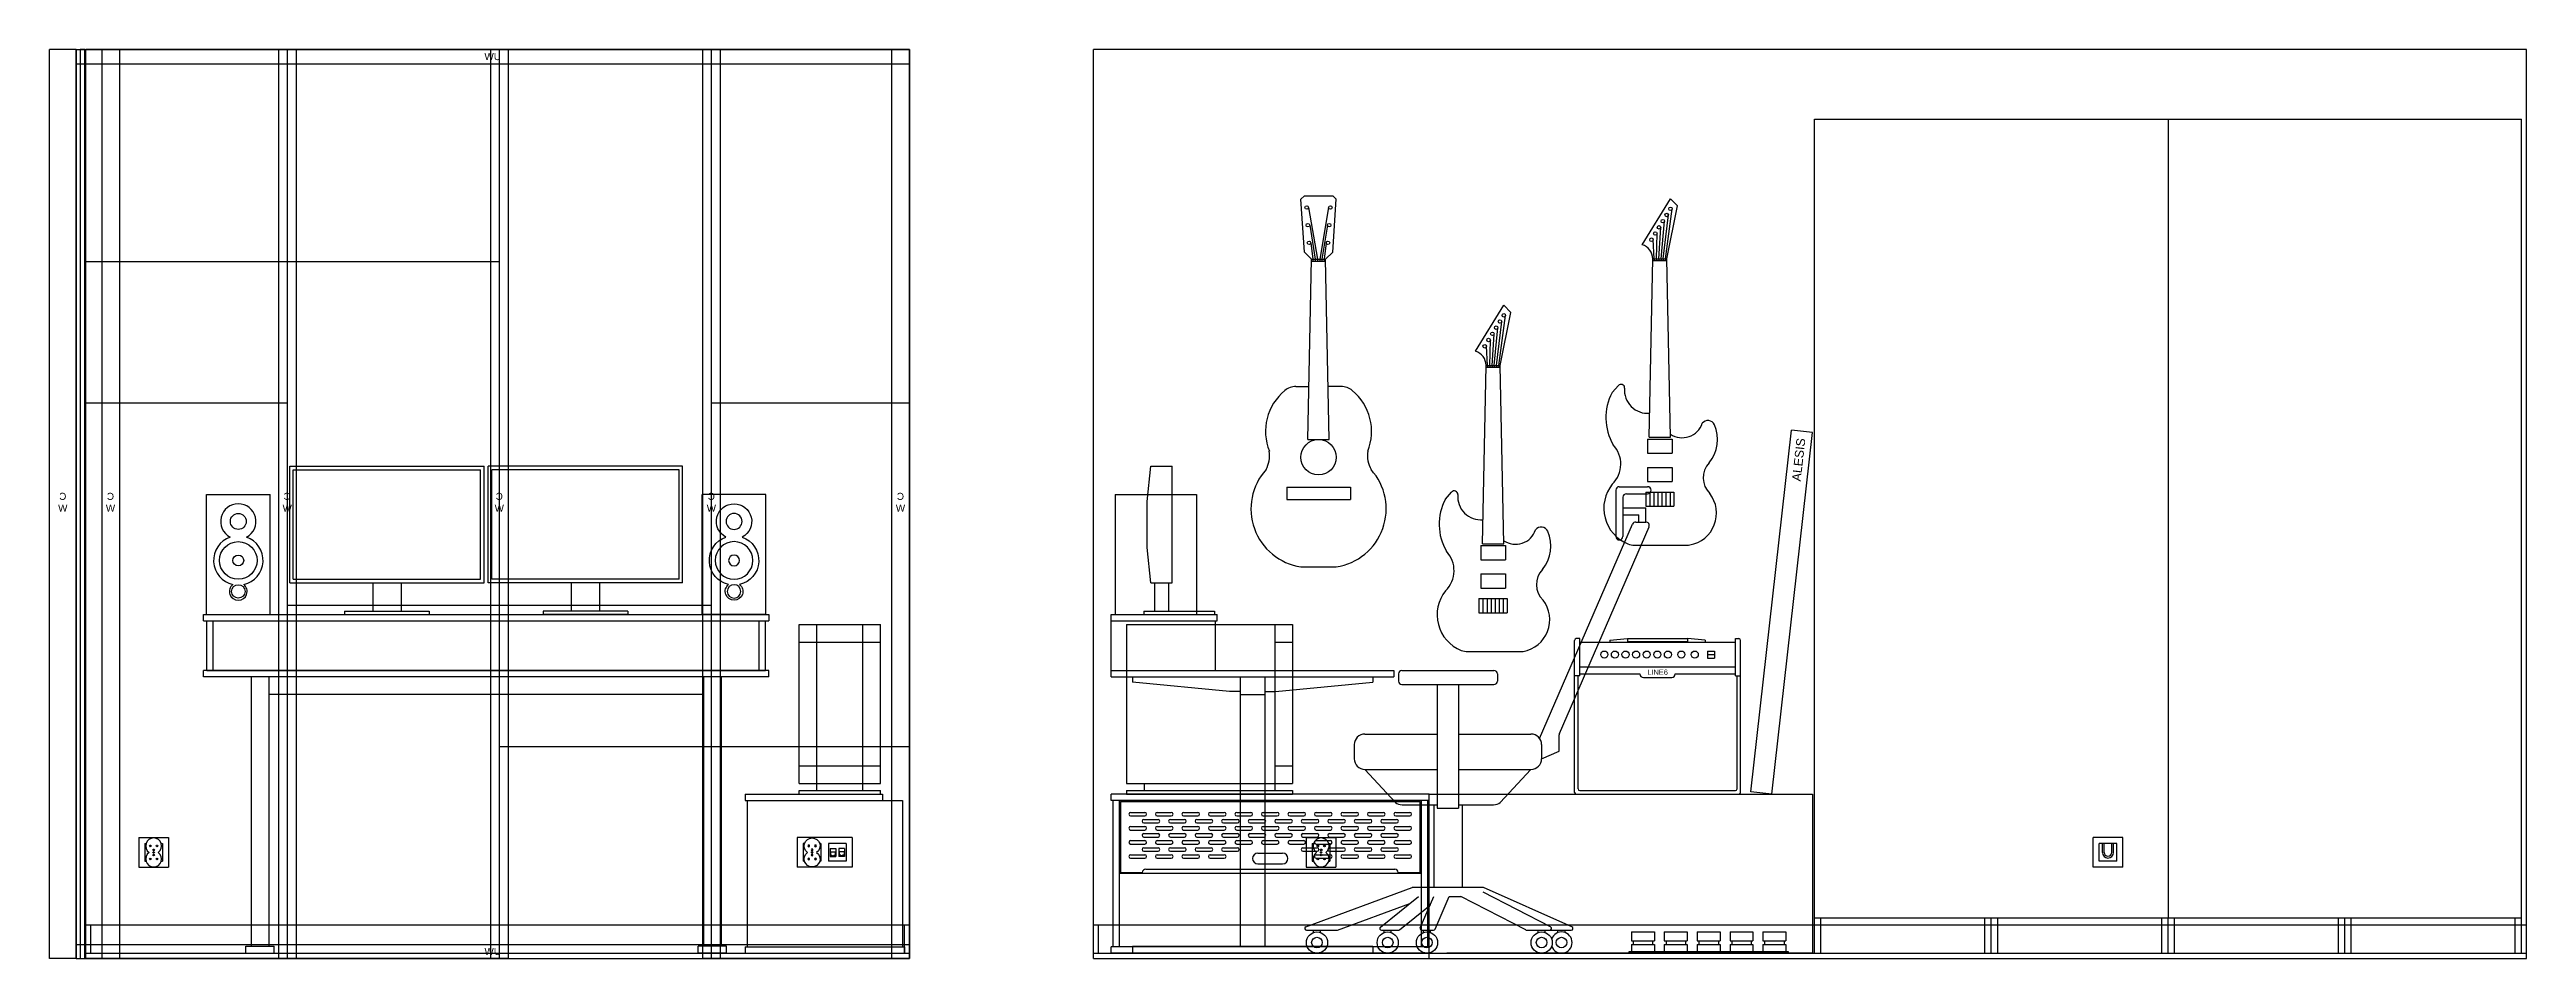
# Model space of a CAD drawing. Header units: millimetres. Extents: x 863 to 5283, y 810 to 2397.
# Drawn here: x 3234 to 3934, y 2139 to 2397 of the extents above; entities that cross this region are included whole.
import ezdxf

# ---------------------------------------------------------------- set-up
doc = ezdxf.new("R2010")
doc.units = ezdxf.units.MM
for name, color, linetype in [('Elektryka - obudowy', 253, 'Continuous'), ('GK - OSB', 40, 'Continuous'), ('GK - płyta', 104, 'Continuous'), ('GK - rama', 170, 'Continuous'), ('Listwy', 9, 'Continuous'), ('Meble', 42, 'Continuous'), ('Panele', 44, 'Continuous'), ('Szkic', 6, 'Continuous'), ('Urządzenia', 183, 'Continuous'), ('Ściany', 7, 'Continuous')]:
    doc.layers.add(name, color=color, linetype=linetype)

# ---------------------------------------------------------------- blocks, each defined once
blk = doc.blocks.new('Z$W@#1056')
for p, q in [((0, 45), (38.8, 45)), ((0, 45), (0, 43.2)), ((0, 43.2), (44.5, 43.2)), ((0.5, 43.2), (0.5, 1.8)), ((38.8, 45), (38.8, 43.2)), ((44.5, 43.2), (44.5, 1.8)), ((0, 1.8), (45, 1.8)), ((0, 1.8), (0, 0)), ((0, 0), (45, 0)), ((45, 1.8), (45, 0))]:
    blk.add_line(p, q)
blk = doc.blocks.new('Z$W@#16866')
for p, q in [((0, 48), (23, 48)), ((0, 3), (0, 48)), ((0, 43), (23, 43)), ((5, 3), (5, 48)), ((18, 3), (18, 48)), ((23, 3), (23, 48)), ((0, 8), (23, 8)), ((0, 3), (23, 3)), ((0, 0), (0, 1)), ((0, 1), (23, 1)), ((0, 0), (23, 0)), ((5, 1), (5, 3)), ((18, 1), (18, 3)), ((23, 0), (23, 1))]:
    blk.add_line(p, q)
blk = doc.blocks.new('Z$W@#29601')
for p, q in [((0, 95.8), (160, 95.8)), ((0, 94), (0, 95.8)), ((0, 94), (160, 94)), ((1, 80), (1, 94)), ((1, 80), (1, 94)), ((2.8, 80), (2.8, 94)), ((157.2, 80), (157.2, 94)), ((159, 80), (159, 94)), ((160, 95.8), (160, 94)), ((160, 80), (0, 80)), ((0, 78.2), (0, 80)), ((160, 78.2), (0, 78.2)), ((1, 80), (159, 80)), ((13.5, 78.2), (13.5, 2)), ((18.5, 78.2), (18.5, 2)), ((141.5, 78.2), (141.5, 2)), ((146.5, 78.2), (146.5, 2)), ((160, 78.2), (160, 80)), ((141.5, 73.2), (18.5, 73.2)), ((12, 2), (20, 2)), ((12, 0), (12, 2)), ((12, 0), (20, 0)), ((20, 0), (20, 2)), ((148, 2), (140, 2)), ((140, 0), (140, 2)), ((148, 0), (140, 0)), ((148, 0), (148, 2))]:
    blk.add_line(p, q)
blk = doc.blocks.new('Z$W@#29038')
for p, q in [((0, 0), (0, 34)), ((0, 34), (18, 34)), ((18, 0), (18, 34)), ((0, 0), (18, 0))]:
    blk.add_line(p, q)
for centre, radius in [((9, 26.37), 2.25), ((9, 15.33), 5.32), ((9, 15.33), 1.53), ((9, 6.56), 1.91)]:
    blk.add_circle(centre, radius)
for centre, radius, start, end in [((9, 26.37), 5, 297.59595, 242.40405), ((9, 15.33), 7, 109.32226, 257.12431), ((9, 15.33), 7, 282.87569, 70.67774), ((9, 6.56), 2.5, 128.6046, 51.3954)]:
    blk.add_arc(centre, radius, start, end)
blk = doc.blocks.new('Z$W@#1564')
for p, q in [((0, 9), (0, 42)), ((0, 42), (55, 42)), ((1, 10), (1, 41)), ((1, 41), (54, 41)), ((54, 10), (54, 41)), ((55, 9), (55, 42)), ((0, 9), (55, 9)), ((1, 10), (54, 10)), ((23.5, 9), (23.5, 1)), ((31.5, 9), (31.5, 1)), ((15.5, 1), (15.5, 0)), ((15.5, 1), (39.5, 1)), ((15.5, 0), (39.5, 0)), ((39.5, 1), (39.5, 0))]:
    blk.add_line(p, q)
blk = doc.blocks.new('Z$W@#24918')
h = blk.add_hatch(color=256)
h.paths.add_polyline_path([(1.54, 5.95, -1), (1.06, 5.95, -1)])
h.paths.add_polyline_path([(3.44, 5.95, -1), (2.96, 5.95, -1)])
h = blk.add_hatch(color=256)
h.paths.add_polyline_path([(1.54, 2.25, 1), (1.06, 2.25, 1)])
h.paths.add_polyline_path([(3.44, 2.25, 1), (2.96, 2.25, 1)])
for centre in [(1.3, 5.95), (1.3, 2.25), (2.25, 4.83), (2.25, 3.37), (3.2, 5.95), (3.2, 2.25)]:
    blk.add_circle(centre, 0.24)
for centre, start, end in [((2.25, 5.95), 304.69213, 235.30787), ((2.25, 2.25), 124.69213, 55.30787)]:
    blk.add_arc(centre, 2.25, start, end)
blk = doc.blocks.new('Z$W@#1292')
for p, q in [((0, 8.4), (8.4, 8.4)), ((0, 8.4), (0, 0)), ((8.4, 8.4), (8.4, 0)), ((0, 0), (8.4, 0)), ((1.7, 6.7), (1.7, 1.7)), ((1.7, 6.7), (2.05, 6.7)), ((1.7, 1.7), (2.05, 1.7)), ((4, 4.18), (4.4, 4.22)), ((4.18, 4.4), (4.22, 4)), ((6.35, 6.7), (6.7, 6.7)), ((6.35, 1.7), (6.7, 1.7)), ((6.7, 6.7), (6.7, 1.7))]:
    blk.add_line(p, q)
blk.add_circle((4.2, 4.2), 0.2)
blk.add_blockref('Z$W@#24918', (1.95, 0.1))
blk = doc.blocks.new('Z$W@#28526')
for p, q in [((15.5, 8.4), (0, 8.4)), ((0, 8.4), (0, 0)), ((15.5, 8.4), (15.5, 0)), ((15.5, 0), (0, 0)), ((1.7, 6.7), (1.7, 1.7)), ((2.05, 6.7), (1.7, 6.7)), ((2.05, 1.7), (1.7, 1.7)), ((4.4, 4.18), (4, 4.22)), ((4.22, 4.4), (4.18, 4)), ((6.7, 6.7), (6.35, 6.7)), ((6.7, 1.7), (6.35, 1.7)), ((6.7, 6.7), (6.7, 1.7)), ((8.8, 6.7), (8.8, 1.7)), ((13.8, 6.7), (8.8, 6.7)), ((13.8, 1.7), (8.8, 1.7)), ((9.26, 5.3), (9.26, 3.1)), ((9.26, 5.3), (10.86, 5.3)), ((9.26, 3.1), (10.86, 3.1)), ((9.36, 4.38), (9.36, 3.4)), ((9.36, 4.38), (10.76, 4.38)), ((9.36, 3.4), (9.82, 3.4)), ((9.82, 3.4), (9.82, 3.2)), ((9.82, 3.2), (10.3, 3.2)), ((10.3, 3.4), (10.3, 3.2)), ((10.3, 3.4), (10.76, 3.4)), ((10.76, 4.38), (10.76, 3.4)), ((10.86, 5.3), (10.86, 3.1)), ((13.34, 5.3), (11.74, 5.3)), ((11.74, 5.3), (11.74, 3.1)), ((13.34, 3.1), (11.74, 3.1)), ((11.84, 4.38), (11.84, 3.4)), ((13.24, 4.38), (11.84, 4.38)), ((12.3, 3.4), (11.84, 3.4)), ((12.3, 3.4), (12.3, 3.2)), ((12.78, 3.2), (12.3, 3.2)), ((13.24, 3.4), (12.78, 3.4)), ((12.78, 3.4), (12.78, 3.2)), ((13.24, 4.38), (13.24, 3.4)), ((13.34, 5.3), (13.34, 3.1)), ((13.8, 6.7), (13.8, 1.7))]:
    blk.add_line(p, q)
blk.add_circle((4.2, 4.2), 0.2)
at = {"xscale": -1}
blk.add_blockref('Z$W@#24918', (6.45, 0.1), dxfattribs=at)
blk = doc.blocks.new('Z$W@#17258')
for p, q in [((260.92, 248.49), (265.92, 248.49)), ((260.92, 248.49), (260.92, -8.71)), ((265.92, 248.49), (265.92, -8.71)), ((260.92, -8.71), (265.92, -8.71))]:
    blk.add_line(p, q)
at = {"insert": (263.42, 120.39), "char_height": 2, "width": 5, "attachment_point": 5}
blk.add_mtext('{\\fArial|b0|i0|c238|p0;C\\PW}', dxfattribs=at)
blk = doc.blocks.new('Z$W@#20356')
for p, q in [((438.76, 135.36), (442.76, 135.36)), ((438.76, 135.36), (438.76, -100.39)), ((442.76, 135.36), (442.76, -100.39)), ((438.76, -100.39), (442.76, -100.39))]:
    blk.add_line(p, q)
at = {"insert": (440.76, 17.49), "char_height": 2, "width": 235.75, "attachment_point": 5, "rotation": 90}
blk.add_mtext('{\\fArial|b0|i0|c238|p0;UW}', dxfattribs=at)
blk = doc.blocks.new('Z$W@#3')
for p, q in [((328.89, -11.14), (328.89, 246.06)), ((328.89, 246.06), (336.39, 246.06)), ((336.39, -11.14), (336.39, 246.06)), ((328.89, -11.14), (336.39, -11.14))]:
    blk.add_line(p, q)
at = {"insert": (332.64, 117.96), "char_height": 2, "width": 6.5, "attachment_point": 5}
blk.add_mtext('{\\fArial|b0|i0|c238|p0;C\\PW}', dxfattribs=at)
blk = doc.blocks.new('Z$W@#8374')
for p, q in [((0, 80), (0, 95.8)), ((0, 95.8), (30, 95.8)), ((0, 94), (30, 94)), ((29.5, 80), (29.5, 94)), ((30, 94), (30, 95.8)), ((0, 78.2), (0, 80)), ((0, 80), (80, 80)), ((0, 78.2), (80, 78.2)), ((6, 78.2), (6, 76.7)), ((36.5, 78.2), (36.5, 2)), ((43.5, 78.2), (43.5, 2)), ((74, 78.2), (74, 76.7)), ((80, 80), (80, 78.2)), ((33.5, 74), (6, 76.7)), ((36.5, 74), (33.5, 74)), ((36.5, 73.2), (43.5, 73.2)), ((43.5, 74), (46.5, 74)), ((46.5, 74), (74, 76.7)), ((6, 2), (6, 0)), ((6, 2), (74, 2)), ((6, 0), (74, 0)), ((74, 2), (74, 0))]:
    blk.add_line(p, q)
blk = doc.blocks.new('Z$W@#10950')
for p, q in [((90, 45), (0, 45)), ((0, 43.2), (0, 45)), ((90, 43.2), (0, 43.2)), ((0.5, 43.2), (0.5, 1.8)), ((2.3, 43.2), (2.3, 1.8)), ((2.6, 42.9), (2.6, 22.8)), ((87.4, 42.9), (2.6, 42.9)), ((2.6, 42.9), (87.4, 42.9)), ((2.6, 22.8), (2.6, 42.9)), ((87.4, 22.8), (87.4, 42.9)), ((87.7, 43.2), (87.7, 1.8)), ((89.5, 43.2), (89.5, 1.8)), ((90, 43.2), (90, 45)), ((5.5, 39.85), (9.5, 39.85)), ((5.5, 38.85), (9.5, 38.85)), ((5.5, 35.85), (9.5, 35.85)), ((9.25, 37.85), (13.25, 37.85)), ((9.25, 36.85), (13.25, 36.85)), ((13, 39.85), (17, 39.85)), ((13, 38.85), (17, 38.85)), ((13, 35.85), (17, 35.85)), ((16.75, 37.85), (20.75, 37.85)), ((16.75, 36.85), (20.75, 36.85)), ((20.5, 39.85), (24.5, 39.85)), ((20.5, 38.85), (24.5, 38.85)), ((20.5, 35.85), (24.5, 35.85)), ((24.25, 37.85), (28.25, 37.85)), ((24.25, 36.85), (28.25, 36.85)), ((28, 39.85), (32, 39.85)), ((28, 38.85), (32, 38.85)), ((28, 35.85), (32, 35.85)), ((31.75, 37.85), (35.75, 37.85)), ((31.75, 36.85), (35.75, 36.85)), ((35.5, 39.85), (39.5, 39.85)), ((35.5, 38.85), (39.5, 38.85)), ((35.5, 35.85), (39.5, 35.85)), ((39.25, 37.85), (43.25, 37.85)), ((39.25, 36.85), (43.25, 36.85)), ((43, 39.85), (47, 39.85)), ((43, 38.85), (47, 38.85)), ((43, 35.85), (47, 35.85)), ((46.75, 37.85), (50.75, 37.85)), ((46.75, 36.85), (50.75, 36.85)), ((50.5, 39.85), (54.5, 39.85)), ((50.5, 38.85), (54.5, 38.85)), ((50.5, 35.85), (54.5, 35.85)), ((54.25, 37.85), (58.25, 37.85)), ((54.25, 36.85), (58.25, 36.85)), ((58, 39.85), (62, 39.85)), ((58, 38.85), (62, 38.85)), ((58, 35.85), (62, 35.85)), ((61.75, 37.85), (65.75, 37.85)), ((61.75, 36.85), (65.75, 36.85)), ((65.5, 39.85), (69.5, 39.85)), ((65.5, 38.85), (69.5, 38.85)), ((65.5, 35.85), (69.5, 35.85)), ((69.25, 37.85), (73.25, 37.85)), ((69.25, 36.85), (73.25, 36.85)), ((73, 39.85), (77, 39.85)), ((73, 38.85), (77, 38.85)), ((73, 35.85), (77, 35.85)), ((76.75, 37.85), (80.75, 37.85)), ((76.75, 36.85), (80.75, 36.85)), ((80.5, 39.85), (84.5, 39.85)), ((80.5, 38.85), (84.5, 38.85)), ((80.5, 35.85), (84.5, 35.85)), ((5.5, 34.85), (9.5, 34.85)), ((5.5, 31.85), (9.5, 31.85)), ((5.5, 30.85), (9.5, 30.85)), ((9.25, 33.85), (13.25, 33.85)), ((9.25, 32.85), (13.25, 32.85)), ((9.25, 29.85), (13.25, 29.85)), ((9.25, 28.85), (13.25, 28.85)), ((13, 34.85), (17, 34.85)), ((13, 31.85), (17, 31.85)), ((13, 30.85), (17, 30.85)), ((16.75, 33.85), (20.75, 33.85)), ((16.75, 32.85), (20.75, 32.85)), ((16.75, 29.85), (20.75, 29.85)), ((16.75, 28.85), (20.75, 28.85)), ((20.5, 34.85), (24.5, 34.85)), ((20.5, 31.85), (24.5, 31.85)), ((20.5, 30.85), (24.5, 30.85)), ((24.25, 33.85), (28.25, 33.85)), ((24.25, 32.85), (28.25, 32.85)), ((24.25, 29.85), (28.25, 29.85)), ((24.25, 28.85), (28.25, 28.85)), ((28, 34.85), (32, 34.85)), ((28, 31.85), (32, 31.85)), ((28, 30.85), (32, 30.85)), ((31.75, 33.85), (35.75, 33.85)), ((31.75, 32.85), (35.75, 32.85)), ((31.75, 29.85), (35.75, 29.85)), ((31.75, 28.85), (35.75, 28.85)), ((35.5, 34.85), (39.5, 34.85)), ((35.5, 31.85), (39.5, 31.85)), ((35.5, 30.85), (39.5, 30.85)), ((39.25, 33.85), (43.25, 33.85)), ((39.25, 32.85), (43.25, 32.85)), ((41.51, 28.3), (48.51, 28.3)), ((43, 34.85), (47, 34.85)), ((43, 31.85), (47, 31.85)), ((43, 30.85), (47, 30.85)), ((46.75, 33.85), (50.75, 33.85)), ((46.75, 32.85), (50.75, 32.85)), ((50.5, 34.85), (54.5, 34.85)), ((50.5, 31.85), (54.5, 31.85)), ((50.5, 30.85), (54.5, 30.85)), ((54.25, 33.85), (58.25, 33.85)), ((54.25, 32.85), (58.25, 32.85)), ((54.25, 29.85), (58.25, 29.85)), ((54.25, 28.85), (58.25, 28.85)), ((58, 34.85), (62, 34.85)), ((58, 31.85), (62, 31.85)), ((58, 30.85), (62, 30.85)), ((61.75, 33.85), (65.75, 33.85)), ((61.75, 32.85), (65.75, 32.85)), ((61.75, 29.85), (65.75, 29.85)), ((61.75, 28.85), (65.75, 28.85)), ((65.5, 34.85), (69.5, 34.85)), ((65.5, 31.85), (69.5, 31.85)), ((65.5, 30.85), (69.5, 30.85)), ((69.25, 33.85), (73.25, 33.85)), ((69.25, 32.85), (73.25, 32.85)), ((69.25, 29.85), (73.25, 29.85)), ((69.25, 28.85), (73.25, 28.85)), ((73, 34.85), (77, 34.85)), ((73, 31.85), (77, 31.85)), ((73, 30.85), (77, 30.85)), ((76.75, 33.85), (80.75, 33.85)), ((76.75, 32.85), (80.75, 32.85)), ((76.75, 29.85), (80.75, 29.85)), ((76.75, 28.85), (80.75, 28.85)), ((80.5, 34.85), (84.5, 34.85)), ((80.5, 31.85), (84.5, 31.85)), ((80.5, 30.85), (84.5, 30.85)), ((87.7, 22.5), (2.3, 22.5)), ((2.6, 22.8), (8.8, 22.8)), ((5.5, 27.85), (9.5, 27.85)), ((5.5, 26.85), (9.5, 26.85)), ((9.8, 23.8), (80.2, 23.8)), ((13, 27.85), (17, 27.85)), ((13, 26.85), (17, 26.85)), ((20.5, 27.85), (24.5, 27.85)), ((20.5, 26.85), (24.5, 26.85)), ((28, 27.85), (32, 27.85)), ((28, 26.85), (32, 26.85)), ((41.5, 25.3), (48.5, 25.3)), ((58, 27.85), (62, 27.85)), ((58, 26.85), (62, 26.85)), ((65.5, 27.85), (69.5, 27.85)), ((65.5, 26.85), (69.5, 26.85)), ((73, 27.85), (77, 27.85)), ((73, 26.85), (77, 26.85)), ((80.5, 27.85), (84.5, 27.85)), ((80.5, 26.85), (84.5, 26.85)), ((81.2, 22.8), (87.4, 22.8)), ((90, 1.8), (0, 1.8)), ((0, 0), (0, 1.8)), ((90, 0), (0, 0)), ((90, 0), (90, 1.8))]:
    blk.add_line(p, q)
for centre, radius, start, end in [((5.5, 39.35), 0.5, 90, 270), ((5.5, 35.35), 0.5, 90, 270), ((9.25, 37.35), 0.5, 90, 270), ((9.5, 39.35), 0.5, 270, 90), ((9.5, 35.35), 0.5, 270, 90), ((13, 39.35), 0.5, 90, 270), ((13, 35.35), 0.5, 90, 270), ((13.25, 37.35), 0.5, 270, 90), ((16.75, 37.35), 0.5, 90, 270), ((17, 39.35), 0.5, 270, 90), ((17, 35.35), 0.5, 270, 90), ((20.5, 39.35), 0.5, 90, 270), ((20.5, 35.35), 0.5, 90, 270), ((20.75, 37.35), 0.5, 270, 90), ((24.25, 37.35), 0.5, 90, 270), ((24.5, 39.35), 0.5, 270, 90), ((24.5, 35.35), 0.5, 270, 90), ((28, 39.35), 0.5, 90, 270), ((28, 35.35), 0.5, 90, 270), ((28.25, 37.35), 0.5, 270, 90), ((31.75, 37.35), 0.5, 90, 270), ((32, 39.35), 0.5, 270, 90), ((32, 35.35), 0.5, 270, 90), ((35.5, 39.35), 0.5, 90, 270), ((35.5, 35.35), 0.5, 90, 270), ((35.75, 37.35), 0.5, 270, 90), ((39.25, 37.35), 0.5, 90, 270), ((39.5, 39.35), 0.5, 270, 90), ((39.5, 35.35), 0.5, 270, 90), ((43, 39.35), 0.5, 90, 270), ((43, 35.35), 0.5, 90, 270), ((43.25, 37.35), 0.5, 270, 90), ((46.75, 37.35), 0.5, 90, 270), ((47, 39.35), 0.5, 270, 90), ((47, 35.35), 0.5, 270, 90), ((50.5, 39.35), 0.5, 90, 270), ((50.5, 35.35), 0.5, 90, 270), ((50.75, 37.35), 0.5, 270, 90), ((54.25, 37.35), 0.5, 90, 270), ((54.5, 39.35), 0.5, 270, 90), ((54.5, 35.35), 0.5, 270, 90), ((58, 39.35), 0.5, 90, 270), ((58, 35.35), 0.5, 90, 270), ((58.25, 37.35), 0.5, 270, 90), ((61.75, 37.35), 0.5, 90, 270), ((62, 39.35), 0.5, 270, 90), ((62, 35.35), 0.5, 270, 90), ((65.5, 39.35), 0.5, 90, 270), ((65.5, 35.35), 0.5, 90, 270), ((65.75, 37.35), 0.5, 270, 90), ((69.25, 37.35), 0.5, 90, 270), ((69.5, 39.35), 0.5, 270, 90), ((69.5, 35.35), 0.5, 270, 90), ((73, 39.35), 0.5, 90, 270), ((73, 35.35), 0.5, 90, 270), ((73.25, 37.35), 0.5, 270, 90), ((76.75, 37.35), 0.5, 90, 270), ((77, 39.35), 0.5, 270, 90), ((77, 35.35), 0.5, 270, 90), ((80.5, 39.35), 0.5, 90, 270), ((80.5, 35.35), 0.5, 90, 270), ((80.75, 37.35), 0.5, 270, 90), ((84.5, 39.35), 0.5, 270, 90), ((84.5, 35.35), 0.5, 270, 90), ((5.5, 31.35), 0.5, 90, 270), ((9.25, 33.35), 0.5, 90, 270), ((9.25, 29.35), 0.5, 90, 270), ((9.5, 31.35), 0.5, 270, 90), ((13, 31.35), 0.5, 90, 270), ((13.25, 33.35), 0.5, 270, 90), ((13.25, 29.35), 0.5, 270, 90), ((16.75, 33.35), 0.5, 90, 270), ((16.75, 29.35), 0.5, 90, 270), ((17, 31.35), 0.5, 270, 90), ((20.5, 31.35), 0.5, 90, 270), ((20.75, 33.35), 0.5, 270, 90), ((20.75, 29.35), 0.5, 270, 90), ((24.25, 33.35), 0.5, 90, 270), ((24.25, 29.35), 0.5, 90, 270), ((24.5, 31.35), 0.5, 270, 90), ((28, 31.35), 0.5, 90, 270), ((28.25, 33.35), 0.5, 270, 90), ((28.25, 29.35), 0.5, 270, 90), ((31.75, 33.35), 0.5, 90, 270), ((31.75, 29.35), 0.5, 90, 270), ((32, 31.35), 0.5, 270, 90), ((35.5, 31.35), 0.5, 90, 270), ((35.75, 33.35), 0.5, 270, 90), ((35.75, 29.35), 0.5, 270, 90), ((39.25, 33.35), 0.5, 90, 270), ((39.5, 31.35), 0.5, 270, 90), ((41.5, 26.8), 1.5, 90, 270), ((43, 31.35), 0.5, 90, 270), ((43.25, 33.35), 0.5, 270, 90), ((46.75, 33.35), 0.5, 90, 270), ((47, 31.35), 0.5, 270, 90), ((48.5, 26.8), 1.5, 270, 90), ((50.5, 31.35), 0.5, 90, 270), ((50.75, 33.35), 0.5, 270, 90), ((54.25, 33.35), 0.5, 90, 270), ((54.25, 29.35), 0.5, 90, 270), ((54.5, 31.35), 0.5, 270, 90), ((58, 31.35), 0.5, 90, 270), ((58.25, 33.35), 0.5, 270, 90), ((58.25, 29.35), 0.5, 270, 90), ((61.75, 33.35), 0.5, 90, 270), ((61.75, 29.35), 0.5, 90, 270), ((62, 31.35), 0.5, 270, 90), ((65.5, 31.35), 0.5, 90, 270), ((65.75, 33.35), 0.5, 270, 90), ((65.75, 29.35), 0.5, 270, 90), ((69.25, 33.35), 0.5, 90, 270), ((69.25, 29.35), 0.5, 90, 270), ((69.5, 31.35), 0.5, 270, 90), ((73, 31.35), 0.5, 90, 270), ((73.25, 33.35), 0.5, 270, 90), ((73.25, 29.35), 0.5, 270, 90), ((76.75, 33.35), 0.5, 90, 270), ((76.75, 29.35), 0.5, 90, 270), ((77, 31.35), 0.5, 270, 90), ((80.5, 31.35), 0.5, 90, 270), ((80.75, 33.35), 0.5, 270, 90), ((80.75, 29.35), 0.5, 270, 90), ((84.5, 31.35), 0.5, 270, 90), ((5.5, 27.35), 0.5, 90, 270), ((9.8, 22.8), 1, 90, 180), ((9.5, 27.35), 0.5, 270, 90), ((13, 27.35), 0.5, 90, 270), ((17, 27.35), 0.5, 270, 90), ((20.5, 27.35), 0.5, 90, 270), ((24.5, 27.35), 0.5, 270, 90), ((28, 27.35), 0.5, 90, 270), ((32, 27.35), 0.5, 270, 90), ((58, 27.35), 0.5, 90, 270), ((62, 27.35), 0.5, 270, 90), ((65.5, 27.35), 0.5, 90, 270), ((69.5, 27.35), 0.5, 270, 90), ((73, 27.35), 0.5, 90, 270), ((77, 27.35), 0.5, 270, 90), ((80.5, 27.35), 0.5, 90, 270), ((80.2, 22.8), 1, 0, 90), ((84.5, 27.35), 0.5, 270, 90)]:
    blk.add_arc(centre, radius, start, end)
blk = doc.blocks.new('Z$W@#20984')
for p, q in [((0, 0.5), (45, 0.5)), ((0, 0), (0, 0.5)), ((0, 0), (45, 0)), ((0.65, 6), (0.65, 3.5)), ((0.65, 6), (7.15, 6)), ((0.65, 3.5), (7.15, 3.5)), ((0.65, 2.5), (7.15, 2.5)), ((0.65, 2.5), (0.65, 0.5)), ((1.15, 3.5), (1.15, 2.5)), ((6.65, 3.5), (6.65, 2.5)), ((7.15, 6), (7.15, 3.5)), ((7.15, 2.5), (7.15, 0.5)), ((9.95, 6), (9.95, 3.5)), ((9.95, 6), (16.45, 6)), ((9.95, 3.5), (16.45, 3.5)), ((9.95, 2.5), (16.45, 2.5)), ((9.95, 2.5), (9.95, 0.5)), ((10.45, 3.5), (10.45, 2.5)), ((15.95, 3.5), (15.95, 2.5)), ((16.45, 6), (16.45, 3.5)), ((16.45, 2.5), (16.45, 0.5)), ((19.25, 6), (19.25, 3.5)), ((19.25, 6), (25.75, 6)), ((19.25, 3.5), (25.75, 3.5)), ((19.25, 2.5), (25.75, 2.5)), ((19.25, 2.5), (19.25, 0.5)), ((19.75, 3.5), (19.75, 2.5)), ((25.25, 3.5), (25.25, 2.5)), ((25.75, 6), (25.75, 3.5)), ((25.75, 2.5), (25.75, 0.5)), ((28.55, 6), (28.55, 3.5)), ((28.55, 6), (35.05, 6)), ((28.55, 3.5), (35.05, 3.5)), ((28.55, 2.5), (35.05, 2.5)), ((28.55, 2.5), (28.55, 0.5)), ((29.05, 3.5), (29.05, 2.5)), ((34.55, 3.5), (34.55, 2.5)), ((35.05, 6), (35.05, 3.5)), ((35.05, 2.5), (35.05, 0.5)), ((37.85, 6), (37.85, 3.5)), ((37.85, 6), (44.35, 6)), ((37.85, 3.5), (44.35, 3.5)), ((37.85, 2.5), (44.35, 2.5)), ((37.85, 2.5), (37.85, 0.5)), ((38.35, 3.5), (38.35, 2.5)), ((43.85, 3.5), (43.85, 2.5)), ((44.35, 6), (44.35, 3.5)), ((44.35, 2.5), (44.35, 0.5)), ((45, 0.5), (45, 0))]:
    blk.add_line(p, q)
blk = doc.blocks.new('Z$W@#7479')
for p, q in [((0, 0.5), (0, 43.5)), ((1.5, 44), (0.5, 44)), ((1.5, 33.5), (1.5, 44)), ((1.5, 43), (45.5, 43)), ((10, 43.6), (15, 44)), ((10, 43.6), (10, 43)), ((15, 44), (32, 44)), ((15, 44), (15, 43)), ((15, 43.2), (32, 43.2)), ((32, 44), (32, 43)), ((37, 43.6), (32, 44)), ((37, 43.6), (37, 43)), ((45.5, 44), (46.5, 44)), ((45.5, 33.5), (45.5, 44)), ((47, 0.5), (47, 43.5)), ((1.5, 36), (45.5, 36)), ((37.58, 40.49), (37.58, 38.49)), ((37.58, 40.49), (39.58, 40.49)), ((37.58, 39.49), (39.58, 39.49)), ((37.58, 38.49), (39.58, 38.49)), ((39.58, 40.49), (39.58, 38.49)), ((1.5, 33.5), (0, 33.5)), ((1, 1.5), (1, 33.5)), ((1.5, 34), (18.5, 34)), ((19.5, 33), (27.5, 33)), ((28.5, 34), (45.5, 34)), ((45.5, 33.5), (47, 33.5)), ((46, 1.5), (46, 33.5)), ((0.5, 0), (46.5, 0)), ((1.5, 1), (45.5, 1))]:
    blk.add_line(p, q)
for centre in [(8.42, 39.49), (11.42, 39.49), (14.42, 39.49), (17.42, 39.49), (20.42, 39.49), (23.42, 39.49), (26.42, 39.49), (30.22, 39.49), (34.01, 39.49)]:
    blk.add_circle(centre, 1)
for centre, radius, start, end in [((0.5, 43.5), 0.5, 90, 180), ((46.5, 43.5), 0.5, 0, 90), ((19.5, 34), 1, 180, 270), ((27.5, 34), 1, 270, 0), ((0.5, 0.5), 0.5, 180, 270), ((1.5, 1.5), 0.5, 180, 270), ((45.5, 1.5), 0.5, 270, 0), ((46.5, 0.5), 0.5, 270, 0)]:
    blk.add_arc(centre, radius, start, end)
at = {"insert": (23.5, 34.5), "char_height": 1.5, "width": 10, "attachment_point": 5}
blk.add_mtext('{\\fArial|b0|i0|c238|p0;LINE6}', dxfattribs=at)
blk = doc.blocks.new('Z$W@#24539')
for p, q in [((14.13, 104), (15.13, 105)), ((15.13, 89), (14.13, 104)), ((15.13, 105), (23.13, 105)), ((16.29, 101.67), (18.8, 87)), ((21.97, 101.67), (19.45, 87)), ((24.13, 104), (23.13, 105)), ((23.13, 89), (24.13, 104)), ((16.62, 96.67), (18.15, 87)), ((16.95, 91.67), (17.5, 87)), ((21.64, 96.67), (20.1, 87)), ((21.3, 91.67), (20.75, 87)), ((17.13, 87), (15.13, 89)), ((16.13, 36), (17.13, 87)), ((17.12, 86.5), (21.14, 86.5)), ((17.13, 87), (21.13, 87)), ((17.5, 87), (17.5, 86.5)), ((18.15, 87), (18.15, 86.5)), ((18.8, 87), (18.8, 86.5)), ((19.45, 87), (19.45, 86.5)), ((20.1, 87), (20.1, 86.5)), ((20.75, 87), (20.75, 86.5)), ((21.13, 87), (23.13, 89)), ((22.13, 36), (21.13, 87)), ((12.75, 51), (16.42, 51)), ((25.5, 51), (21.83, 51)), ((16.13, 36), (22.13, 36)), ((10.13, 22.5), (28.13, 22.5)), ((10.13, 22.5), (10.13, 19)), ((28.13, 22.5), (28.13, 19)), ((10.13, 19), (28.13, 19)), ((14.13, 0), (24.13, 0))]:
    blk.add_line(p, q)
for centre, radius in [((15.79, 101.67), 0.5), ((22.47, 101.67), 0.5), ((16.12, 96.67), 0.5), ((16.45, 91.67), 0.5), ((21.8, 91.67), 0.5), ((22.14, 96.67), 0.5), ((19.13, 31), 5)]:
    blk.add_circle(centre, radius)
for centre, radius, start, end in [((19.06, 38.31), 14.94, 129.33514, 202.06661), ((12.75, 46), 5, 90, 129.33514), ((25.5, 46), 5, 50.66486, 90), ((19.2, 38.31), 14.94, 337.93339, 50.66486), ((-3.43, 31.55), 8.71, 332.16458, 7.54332), ((41.54, 31.53), 8.57, 172.15275, 208.13935), ((16.56, 16.38), 16.56, 137.87827, 261.56211), ((21.7, 16.38), 16.56, 278.43789, 42.12173)]:
    blk.add_arc(centre, radius, start, end)
blk = doc.blocks.new('Z$W@#31570')
for p, q in [((10.85, 85), (18.85, 98)), ((16.18, 81), (17.21, 91.66)), ((16.83, 81), (18.29, 93.41)), ((17.48, 81), (19.37, 95.16)), ((17.85, 81), (20.85, 96)), ((20.85, 96), (18.85, 98)), ((14.23, 81), (13.98, 86.43)), ((14.88, 81), (15.06, 88.14)), ((15.53, 81), (16.13, 89.87)), ((12.85, 30.5), (13.85, 81)), ((13.84, 80.5), (17.86, 80.5)), ((13.85, 81), (17.85, 81)), ((14.23, 81), (14.23, 80.5)), ((14.88, 81), (14.88, 80.5)), ((15.53, 81), (15.53, 80.5)), ((16.18, 81), (16.18, 80.5)), ((16.83, 81), (16.83, 80.5)), ((17.48, 81), (17.48, 80.5)), ((18.85, 30.5), (17.85, 81)), ((2.36, 43.14), (4.11, 45.15)), ((12.35, 30), (19.35, 30)), ((12.35, 30), (12.35, 26)), ((12.85, 30.5), (18.85, 30.5)), ((19.35, 30), (19.35, 26)), ((12.35, 26), (19.35, 26)), ((12.35, 22), (19.35, 22)), ((12.35, 22), (12.35, 18)), ((19.35, 22), (19.35, 18)), ((11.85, 15), (19.85, 15)), ((11.85, 15), (11.85, 11)), ((12.35, 18), (19.35, 18)), ((12.98, 15), (12.98, 11)), ((14.13, 15), (14.13, 11)), ((15.28, 15), (15.28, 11)), ((16.43, 15), (16.43, 11)), ((17.58, 15), (17.58, 11)), ((18.73, 15), (18.73, 11)), ((19.85, 15), (19.85, 11)), ((11.85, 11), (19.85, 11)), ((8.66, 0), (23.51, 0))]:
    blk.add_line(p, q)
for centre in [(16.71, 91.66), (17.79, 93.41), (18.87, 95.16), (13.48, 86.4), (14.56, 88.16), (15.63, 89.91)]:
    blk.add_circle(centre, 0.5)
for centre, radius, start, end in [((9.6, 80.93), 4.26, 0.89409, 72.852), ((15.71, 36.01), 15.13, 151.90654, 210.22935), ((4.87, 44.49), 1, 356.46296, 138.99091), ((12.36, 43.82), 6.53, 174.6512, 275.4883), ((29.45, 33.24), 2, 23.76516, 142.56832), ((-3.2, 22.93), 8, 314.42915, 43.14497), ((22.18, 36.36), 5.99, 236.02687, 341.44882), ((21.79, 29.86), 10.37, 320.61345, 23.76516), ((34.36, 19.02), 6.24, 136.85503, 225.57085), ((10.83, 10.41), 10.83, 141.09622, 248.20123), ((22.8, 9.02), 9.08, 279.92238, 37.62397), ((8.66, 5), 5, 248.20123, 270), ((23.51, 5), 5, 270, 279.92238)]:
    blk.add_arc(centre, radius, start, end)
blk = doc.blocks.new('Z$W@#6558')
for p, q in [((0, 0), (0, 6)), ((0, 6), (103, 6)), ((0, 0), (103, 0)), ((103, 0), (103, 6))]:
    blk.add_line(p, q)
at = {"insert": (94.89, 3), "char_height": 2.5, "width": 16.2109, "attachment_point": 5}
blk.add_mtext('{\\fArial|b0|i0|c238|p0;ALESIS}', dxfattribs=at)
blk = doc.blocks.new('Z$W@#10335')
for p, q in [((0, 48), (47, 48)), ((0, 48), (0, 3)), ((42, 48), (42, 1)), ((42, 43), (47, 43)), ((47, 48), (47, 3)), ((42, 8), (47, 8)), ((0, 3), (47, 3)), ((0, 1), (47, 1)), ((0, 1), (0, 0)), ((0, 0), (47, 0)), ((5, 3), (5, 1)), ((47, 1), (47, 0))]:
    blk.add_line(p, q)
blk = doc.blocks.new('Z$W@#32041')
for p, q in [((1, 32), (2, 42)), ((2, 42), (8, 42)), ((8, 9), (8, 42)), ((1, 19), (1, 32)), ((2, 9), (1, 19)), ((2, 9), (8, 9)), ((3, 9), (3, 1)), ((7, 9), (7, 1)), ((0, 1), (20, 1)), ((0, 1), (0, 0)), ((0, 0), (20, 0)), ((20, 1), (20, 0))]:
    blk.add_line(p, q)
blk = doc.blocks.new('Z$W@#10924')
for p, q in [((0, 34), (23, 34)), ((0, 34), (0, 0)), ((23, 34), (23, 0)), ((0, 0), (23, 0))]:
    blk.add_line(p, q)
blk = doc.blocks.new('Z$W@#8605')
for p, q in [((88.01, 131), (88.01, 117.92)), ((89.01, 132), (97.01, 132)), ((90.01, 129), (90.01, 117.92)), ((91.01, 130), (97.01, 130)), ((98.01, 131), (98.01, 131)), ((66.46, 60.73), (92.75, 121.4)), ((72.09, 62.19), (97.41, 120.6)), ((90.01, 126), (96.51, 126)), ((90.01, 124), (94.51, 124)), ((93.67, 122), (96.49, 122)), ((94.51, 122), (94.51, 124)), ((96.51, 122), (96.51, 126)), ((89.01, 116.92), (89.01, 116.92)), ((26.51, 79), (26.51, 77)), ((27.51, 80), (53.51, 80)), ((54.51, 79), (54.51, 77)), ((27.51, 76), (53.51, 76)), ((37.51, 76), (37.51, 41)), ((43.51, 76), (43.51, 41)), ((14.01, 59), (14.01, 55)), ((17.01, 62), (37.51, 62)), ((43.51, 62), (64.01, 62)), ((67.01, 59), (67.01, 55)), ((67.01, 55), (72.01, 57.17)), ((72.01, 57.17), (72.01, 61.79)), ((17.01, 52), (37.51, 52)), ((17.01, 52), (25.69, 42.66)), ((43.51, 52), (64.01, 52)), ((64.01, 52), (55.33, 42.66)), ((27.56, 42), (37.51, 42)), ((36.51, 42), (36.51, 18.63)), ((37.51, 41), (43.51, 41)), ((43.51, 42), (53.46, 42)), ((44.51, 42), (44.51, 18.63)), ((0.33, 7.47), (30.43, 18.6)), ((9.32, 6.53), (29.7, 14.07)), ((21.4, 7.39), (32.19, 16.07)), ((30.6, 18.63), (50.4, 18.63)), ((32.71, 7.2), (36.55, 16.07)), ((36.89, 6.8), (40.91, 16.07)), ((40.91, 16.07), (44.14, 16.07)), ((62.56, 6.56), (44.14, 16.07)), ((69.56, 7.44), (50.51, 17.28)), ((75.61, 7.46), (50.61, 18.59)), ((26.82, 6.61), (35.46, 13.57)), ((0.5, 6.5), (9.15, 6.5)), ((2.47, 6.5), (4.47, 6.5)), ((2.47, 5.83), (2.47, 6.5)), ((4.47, 5.83), (4.47, 6.5)), ((21.72, 6.5), (26.5, 6.5)), ((22.49, 6.5), (24.49, 6.5)), ((22.49, 5.83), (22.49, 6.5)), ((24.49, 5.83), (24.49, 6.5)), ((33.17, 6.5), (36.44, 6.5)), ((33.59, 6.5), (35.59, 6.5)), ((33.59, 5.83), (33.59, 6.5)), ((35.59, 5.83), (35.59, 6.5)), ((62.79, 6.5), (75.41, 6.5)), ((62.79, 6.5), (69.33, 6.5)), ((66.03, 6.5), (68.03, 6.5)), ((66.03, 5.83), (66.03, 6.5)), ((68.03, 5.83), (68.03, 6.5)), ((71.66, 6.5), (73.66, 6.5)), ((71.66, 5.83), (71.66, 6.5)), ((73.66, 5.83), (73.66, 6.5))]:
    blk.add_line(p, q)
for centre, radius in [((3.47, 3), 3), ((3.47, 3), 1.5), ((23.49, 3), 3), ((23.49, 3), 1.5), ((34.59, 3), 3), ((34.59, 3), 1.5), ((67.03, 3), 3), ((67.03, 3), 1.5), ((72.66, 3), 1.5)]:
    blk.add_circle(centre, radius)
for centre, radius, start, end in [((89.01, 131), 1, 90, 180), ((91.01, 129), 1, 90, 180), ((97.01, 131), 1, 0, 90), ((97.01, 131), 1, 270, 0), ((93.67, 121), 1, 90, 156.57131), ((96.49, 121), 1, 336.57131, 90), ((89.01, 117.92), 1, 180, 270), ((89.01, 117.92), 1, 270, 0), ((27.51, 79), 1, 90, 180), ((53.51, 79), 1, 0, 90), ((27.51, 77), 1, 180, 270), ((53.51, 77), 1, 270, 0), ((17.01, 59), 3, 90, 180), ((64.01, 59), 3, 0, 90), ((73.01, 61.79), 1, 156.57131, 180), ((17.01, 55), 3, 180, 270), ((64.01, 55), 3, 270, 0), ((27.56, 45), 3, 231.34019, 270), ((53.46, 45), 3, 270, 308.65981), ((30.6, 18.13), 0.5, 90, 110.29392), ((50.4, 18.13), 0.5, 66.00288, 90), ((0.5, 7), 0.5, 110.29392, 270), ((21.72, 7), 0.5, 128.81867, 270), ((33.17, 7), 0.5, 156.6033, 270), ((69.33, 7), 0.5, 270, 62.68314), ((75.41, 7), 0.5, 270, 66.00288), ((9.15, 7), 0.5, 270, 290.29392), ((26.5, 7), 0.5, 270, 308.81867), ((36.44, 7), 0.5, 270, 336.6033), ((62.79, 7), 0.5, 242.68314, 270), ((72.66, 3), 3, 200.21704, 159.78296)]:
    blk.add_arc(centre, radius, start, end)
blk = doc.blocks.new('Z$W@#26526')
for p, q in [((0, 0), (0, 236)), ((0, 236), (200, 236)), ((100, 236), (100, 10)), ((200, 0), (200, 236)), ((0, 10), (200, 10)), ((1.8, 0), (1.8, 10)), ((48.2, 0), (48.2, 10)), ((50, 0), (50, 10)), ((51.8, 0), (51.8, 10)), ((98.2, 0), (98.2, 10)), ((100, 0), (100, 10)), ((101.8, 0), (101.8, 10)), ((148.2, 0), (148.2, 10)), ((150, 0), (150, 10)), ((151.8, 0), (151.8, 10)), ((198.2, 0), (198.2, 10)), ((0, 0), (200, 0))]:
    blk.add_line(p, q)
blk = doc.blocks.new('Z$W@#16103')
for p, q in [((0, 8.4), (8.4, 8.4)), ((0, 8.4), (0, 0)), ((8.4, 8.4), (8.4, 0)), ((0, 0), (8.4, 0)), ((1.7, 6.7), (1.7, 1.7)), ((1.7, 6.7), (6.7, 6.7)), ((1.7, 1.7), (6.7, 1.7)), ((2.62, 4.2), (2.62, 1.7)), ((3.12, 4.2), (3.12, 1.7)), ((5.28, 4.2), (5.28, 1.7)), ((5.78, 4.2), (5.78, 1.7)), ((6.7, 6.7), (6.7, 1.7))]:
    blk.add_line(p, q)
for radius in [1.58, 1.08]:
    blk.add_arc((4.2, 4.2), radius, 0, 180)

msp = doc.modelspace()

# ---------------------------------------------------------------- linework, layer by layer
at = {"layer": 'GK - OSB'}
for p, q in [((3241.161, 2396.604), (3241.161, 2139.404)), ((3241.161, 2396.604), (3242.361, 2396.604)), ((3242.361, 2396.604), (3242.361, 2139.404)), ((3243.611, 2139.404), (3243.611, 2396.604)), ((3243.611, 2396.604), (3300.911, 2396.604)), ((3300.911, 2396.604), (3300.911, 2139.404)), ((3420.911, 2396.604), (3300.911, 2396.604)), ((3420.911, 2139.404), (3420.911, 2396.604)), ((3420.911, 2396.604), (3476.911, 2396.604)), ((3476.911, 2396.604), (3476.911, 2139.404)), ((3243.611, 2296.604), (3300.911, 2296.604)), ((3420.911, 2296.604), (3476.911, 2296.604)), ((3300.911, 2239.404), (3420.911, 2239.404)), ((3241.161, 2139.404), (3242.361, 2139.404)), ((3300.911, 2139.404), (3243.611, 2139.404)), ((3300.911, 2139.404), (3420.911, 2139.404)), ((3476.911, 2139.404), (3420.911, 2139.404))]:
    msp.add_line(p, q, dxfattribs=at)
at = {"layer": 'GK - płyta'}
for p, q in [((3243.611, 2396.604), (3242.361, 2396.604)), ((3242.361, 2396.604), (3242.361, 2139.404)), ((3243.611, 2396.604), (3243.611, 2139.404)), ((3243.611, 2396.604), (3360.911, 2396.604)), ((3360.911, 2396.604), (3360.911, 2139.404)), ((3476.911, 2396.604), (3360.911, 2396.604)), ((3476.911, 2139.404), (3476.911, 2396.604)), ((3243.611, 2336.604), (3360.911, 2336.604)), ((3360.911, 2199.404), (3476.911, 2199.404)), ((3242.361, 2139.404), (3243.611, 2139.404)), ((3360.911, 2139.404), (3243.611, 2139.404)), ((3360.911, 2139.404), (3476.911, 2139.404))]:
    msp.add_line(p, q, dxfattribs=at)
at = {"layer": 'Listwy'}
for p, q in [((3243.911, 2148.904), (3476.911, 2148.904)), ((3245.311, 2140.904), (3245.311, 2148.904)), ((3475.511, 2140.904), (3475.511, 2148.904)), ((3529.021, 2148.904), (3934.421, 2148.904)), ((3530.421, 2140.904), (3530.421, 2148.904)), ((3933.021, 2140.904), (3933.021, 2148.904))]:
    msp.add_line(p, q, dxfattribs=at)
at = {"layer": 'Panele'}
for p, q in [((3243.911, 2140.904), (3476.911, 2140.904)), ((3529.021, 2140.904), (3934.421, 2140.904))]:
    msp.add_line(p, q, dxfattribs=at)
at = {"layer": 'Szkic'}
for p, q in [((3624.021, 2185.904), (3732.421, 2185.904)), ((3624.021, 2139.404), (3624.021, 2184.404)), ((3732.421, 2185.904), (3732.421, 2140.904)), ((3732.421, 2140.904), (3629.021, 2140.904))]:
    msp.add_line(p, q, dxfattribs=at)
at = {"layer": 'Ściany'}
for p, q in [((3243.911, 2139.404), (3243.911, 2396.604)), ((3476.911, 2396.604), (3243.911, 2396.604)), ((3476.911, 2139.404), (3476.911, 2396.604)), ((3934.421, 2396.604), (3529.021, 2396.604)), ((3529.021, 2139.404), (3529.021, 2396.604)), ((3934.421, 2139.404), (3934.421, 2396.604)), ((3243.911, 2139.404), (3476.911, 2139.404)), ((3529.021, 2139.404), (3934.421, 2139.404))]:
    msp.add_line(p, q, dxfattribs=at)

# ---------------------------------------------------------------- block references
at = {"layer": 'Elektryka - obudowy'}
for name, p in [('Z$W@#1292', (3258.911, 2165.204)), ('Z$W@#28526', (3445.211, 2165.204)), ('Z$W@#1292', (3589.221, 2165.204))]:
    msp.add_blockref(name, p, dxfattribs=at)
at = {"layer": 'Elektryka - obudowy', "rotation": 180}
msp.add_blockref('Z$W@#16103', (3820.221, 2173.604), dxfattribs=at)
at = {"layer": 'GK - rama', "xscale": -0.9999999999999996}
for name, p in [('Z$W@#3', (3570.055, 2150.547)), ('Z$W@#17258', (3514.329, 2148.114)), ('Z$W@#17258', (3564.329, 2148.114)), ('Z$W@#17258', (3624.329, 2148.114)), ('Z$W@#17258', (3684.329, 2148.114)), ('Z$W@#17258', (3737.829, 2148.114))]:
    msp.add_blockref(name, p, dxfattribs=at)
at = {"layer": 'GK - rama', "xscale": -1, "rotation": 90.00000000000001}
for p in [(3376.526, 2835.36), (3376.526, 2582.16)]:
    msp.add_blockref('Z$W@#20356', p, dxfattribs=at)
at = {"layer": 'Meble'}
for name, p in [('Z$W@#26526', (3733.021, 2140.904)), ('Z$W@#8605', (3588.766, 2140.904)), ('Z$W@#29601', (3277.193, 2140.904)), ('Z$W@#8374', (3534.021, 2140.904)), ('Z$W@#1056', (3430.511, 2140.904)), ('Z$W@#10950', (3534.021, 2140.904))]:
    msp.add_blockref(name, p, dxfattribs=at)
at = {"layer": 'Urządzenia'}
for name, p in [('Z$W@#24539', (3573.553, 2250.238)), ('Z$W@#31570', (3673.39, 2256.378)), ('Z$W@#31570', (3626.226, 2226.23)), ('Z$W@#1564', (3301.605, 2236.704)), ('Z$W@#32041', (3543.241, 2236.704)), ('Z$W@#29038', (3278.064, 2236.704)), ('Z$W@#10924', (3535.124, 2236.704)), ('Z$W@#16866', (3445.711, 2185.904)), ('Z$W@#10335', (3538.356, 2185.904)), ('Z$W@#7479', (3665.107, 2185.904)), ('Z$W@#20984', (3680.546, 2140.904))]:
    msp.add_blockref(name, p, dxfattribs=at)
at = {"layer": 'Urządzenia', "rotation": 83.60104337263155}
msp.add_blockref('Z$W@#6558', (3720.942, 2185.904), dxfattribs=at)
at = {"layer": 'Urządzenia', "xscale": -1}
for name, p in [('Z$W@#1564', (3412.781, 2236.704)), ('Z$W@#29038', (3436.322, 2236.704))]:
    msp.add_blockref(name, p, dxfattribs=at)

doc.saveas('drawing.dxf')
